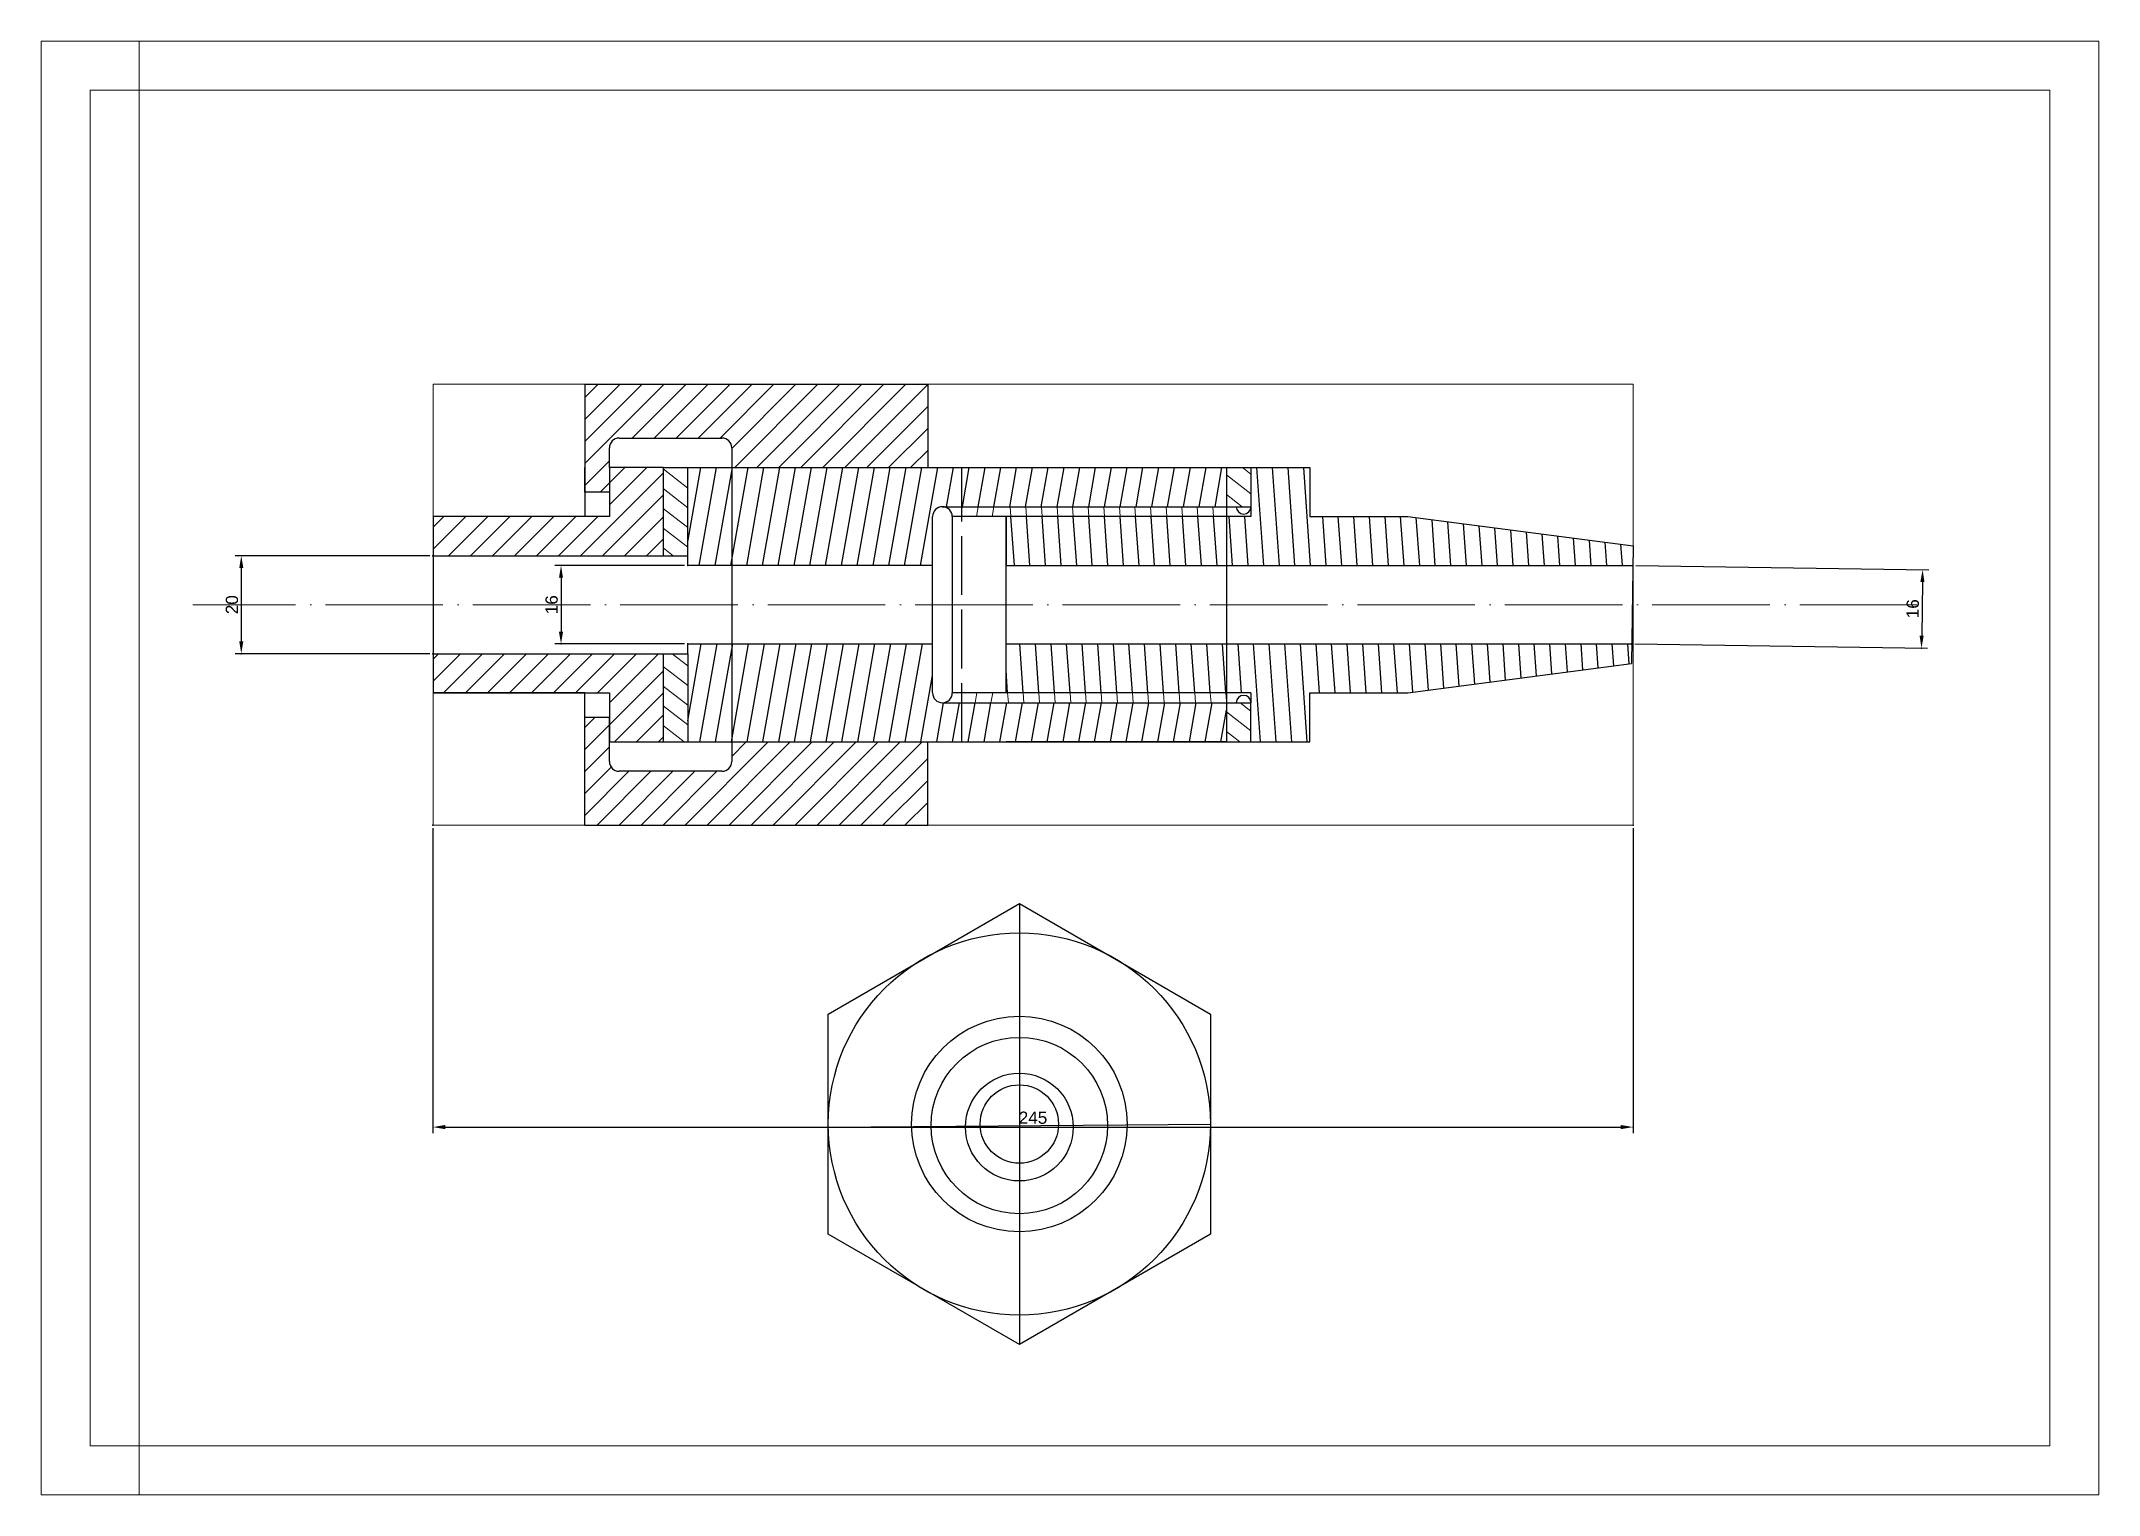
# Model space of a CAD drawing. Header units: millimetres. Extents: x 0 to 1857, y -270 to 297.
# Drawn here: x 1436.8 to 1856.9, y -0.8 to 295.9 of the extents above; entities that cross this region are included whole.
import ezdxf

# ---------------------------------------------------------------- set-up
doc = ezdxf.new("R2010")
doc.units = ezdxf.units.MM
doc.linetypes.add('ACAD_ISO02W100', pattern=[15, 12, -3])
doc.linetypes.add('ACAD_ISO04W100', pattern=[30, 24, -3, 0, -3])
for name, color, linetype, lineweight in [('axe', 7, 'ACAD_ISO04W100', 15), ('cote', 82, 'Continuous', 15), ('format', 210, 'Continuous', 15), ('muchii ascunse', 50, 'ACAD_ISO02W100', 30), ('muchii groase', 7, 'Continuous', 30)]:
    doc.layers.add(name, color=color, linetype=linetype, lineweight=lineweight)
doc.layers.add('linie subtire', color=7, linetype='Continuous', plot=False)
doc.styles.get("Standard").update_dxf_attribs({"font": 'arial.ttf'})
doc.dimstyles.new('ISO-25', dxfattribs={"dimtxt": 2.5, "dimasz": 2.5, "dimexe": 1.25, "dimexo": 0.625, "dimtad": 1, "dimtxsty": 'Standard', "dimcen": 2.5, "dimadec": 0, "dimazin": 0, "dimtfac": 1, "dimtmove": 0, "dimatfit": 3, "dimfxl": 1, "dimarcsym": 0})

msp = doc.modelspace()

# ---------------------------------------------------------------- blocks, each defined once
blk = doc.blocks.new('*D34')
at = {"layer": 'cote', "color": 0, "lineweight": -2, "transparency": 16777216}
for p, q in [((1516.77, 135.26), (1516.77, 73.03)), ((1761.77, 135.26), (1761.77, 73.03)), ((1519.27, 74.28), (1759.27, 74.28))]:
    blk.add_line(p, q, dxfattribs=at)
at = {"layer": 'cote', "color": 0, "transparency": 16777216}
for points in [[(1519.27, 74.7), (1519.27, 73.86), (1516.77, 74.28)], [(1759.27, 74.7), (1759.27, 73.86), (1761.77, 74.28)]]:
    blk.add_solid(points, dxfattribs=at)
at = {"layer": 'linie subtire', "color": 0, "transparency": 16777216}
for p in [(1516.77, 135.88), (1761.77, 135.88), (1761.77, 74.28)]:
    blk.add_point(p, dxfattribs=at)
at = {"layer": 'cote', "color": 0, "transparency": 16777216, "insert": (1639.27, 76.18), "char_height": 2.5, "attachment_point": 5}
blk.add_mtext('245', dxfattribs=at)
blk = doc.blocks.new('*D35')
at = {"layer": 'cote', "color": 0, "lineweight": -2, "transparency": 16777216}
for p, q in [((1762.34, 188.87), (1822.14, 188.02)), ((1820.86, 185.53), (1820.7, 174.53)), ((1762.11, 172.87), (1821.91, 172.02))]:
    blk.add_line(p, q, dxfattribs=at)
at = {"layer": 'cote', "color": 0, "transparency": 16777216}
for points in [[(1820.44, 185.54), (1821.27, 185.53), (1820.89, 188.03)], [(1820.28, 174.54), (1821.11, 174.53), (1820.66, 172.03)]]:
    blk.add_solid(points, dxfattribs=at)
at = {"layer": 'linie subtire', "color": 0, "transparency": 16777216}
for p in [(1761.72, 188.88), (1761.49, 172.88), (1820.66, 172.03)]:
    blk.add_point(p, dxfattribs=at)
at = {"layer": 'cote', "color": 0, "transparency": 16777216, "insert": (1818.88, 180.06), "char_height": 2.5, "attachment_point": 5, "rotation": 89.1785}
blk.add_mtext('16', dxfattribs=at)
blk = doc.blocks.new('*D36')
at = {"layer": 'cote', "color": 0, "lineweight": -2, "transparency": 16777216}
for p, q in [((1568.15, 188.88), (1541.66, 188.88)), ((1542.91, 186.38), (1542.91, 175.38)), ((1568.15, 172.88), (1541.66, 172.88))]:
    blk.add_line(p, q, dxfattribs=at)
at = {"layer": 'cote', "color": 0, "transparency": 16777216}
for points in [[(1542.49, 186.38), (1543.32, 186.38), (1542.91, 188.88)], [(1542.49, 175.38), (1543.32, 175.38), (1542.91, 172.88)]]:
    blk.add_solid(points, dxfattribs=at)
at = {"layer": 'linie subtire', "color": 0, "transparency": 16777216}
for p in [(1568.77, 188.88), (1542.91, 172.88), (1568.77, 172.88)]:
    blk.add_point(p, dxfattribs=at)
at = {"layer": 'cote', "color": 0, "transparency": 16777216, "insert": (1541, 180.88), "char_height": 2.5, "attachment_point": 5, "rotation": 90}
blk.add_mtext('16', dxfattribs=at)
blk = doc.blocks.new('*D37')
at = {"layer": 'cote', "color": 0, "lineweight": -2, "transparency": 16777216}
for p, q in [((1516.15, 190.88), (1476.38, 190.88)), ((1477.63, 188.38), (1477.63, 173.38)), ((1516.15, 170.88), (1476.38, 170.88))]:
    blk.add_line(p, q, dxfattribs=at)
at = {"layer": 'cote', "color": 0, "transparency": 16777216}
for points in [[(1477.22, 188.38), (1478.05, 188.38), (1477.63, 190.88)], [(1477.22, 173.38), (1478.05, 173.38), (1477.63, 170.88)]]:
    blk.add_solid(points, dxfattribs=at)
at = {"layer": 'linie subtire', "color": 0, "transparency": 16777216}
for p in [(1516.77, 190.88), (1477.63, 170.88), (1516.77, 170.88)]:
    blk.add_point(p, dxfattribs=at)
at = {"layer": 'cote', "color": 0, "transparency": 16777216, "insert": (1475.73, 180.88), "char_height": 2.5, "attachment_point": 5, "rotation": 90}
blk.add_mtext('20', dxfattribs=at)

# ---------------------------------------------------------------- dimensions: what is measured, and where the dimension line sits
at = {"layer": 'cote'}
for base, p1, p2, picture, middle in [((1477.632, 170.882), (1516.774, 190.882), (1516.774, 170.882), '*D37', (1475.731, 180.882)), ((1542.906, 172.882), (1568.774, 188.882), (1568.774, 172.882), '*D36', (1541.004, 180.882))]:
    dim = msp.add_linear_dim(base=base, p1=p1, p2=p2, angle=90, dimstyle='ISO-25', dxfattribs=at)
    dim.commit()
    dim.dimension.update_dxf_attribs({"geometry": picture, "text_midpoint": middle})
dim = msp.add_aligned_dim(p1=(1761.717, 188.882), p2=(1761.488, 172.882), distance=59.18, dimstyle='ISO-25', dxfattribs=at)
dim.commit()
dim.dimension.update_dxf_attribs({"geometry": '*D35', "text_midpoint": (1818.875, 180.061)})
dim = msp.add_linear_dim(base=(1761.774, 74.281), p1=(1516.774, 135.882), p2=(1761.774, 135.882), dimstyle='ISO-25', dxfattribs=at)
dim.commit()
dim.dimension.update_dxf_attribs({"geometry": '*D34', "text_midpoint": (1639.274, 76.182)})

# ---------------------------------------------------------------- hatches: boundary and pattern name
at = {"layer": 'format', "true_color": 0xfecc66}
h = msp.add_hatch(dxfattribs=at)
h.set_pattern_fill('ANSI31', color=31)
h.paths.add_polyline_path([(1563.774, 208.882), (1552.774, 208.882), (1552.774, 203.882), (1552.774, 198.882), (1516.774, 198.882), (1516.774, 190.882), (1563.774, 190.882)])
h.paths.add_polyline_path([(1563.774, 170.882), (1516.774, 170.882), (1516.774, 162.882), (1552.774, 162.882), (1552.774, 152.882), (1563.774, 152.882)])
at = {"layer": 'format', "true_color": 0xe5e878}
h = msp.add_hatch(dxfattribs=at)
h.set_pattern_fill('ANSI31', color=61, angle=97)
h.paths.add_polyline_path([(1568.774, 208.882), (1563.774, 208.882), (1563.774, 190.882), (1568.774, 190.882)])
h.paths.add_polyline_path([(1568.774, 170.882), (1563.774, 170.882), (1563.774, 152.882), (1568.774, 152.882)])
at = {"layer": 'format', "true_color": 0xd7ebd2}
h = msp.add_hatch(dxfattribs=at)
h.set_pattern_fill('ANSI31', color=254, angle=97)
h.paths.add_polyline_path([(1683.774, 208.882), (1678.774, 208.882), (1678.774, 200.882), (1680.774, 200.882), (1683.774, 200.882), (1683.774, 203.882)])
h.paths.add_polyline_path([(1683.774, 160.882), (1678.774, 160.882), (1678.774, 152.882), (1683.774, 152.882)])
at = {"layer": 'format', "true_color": 0xafd9aa}
h = msp.add_hatch(dxfattribs=at)
h.set_pattern_fill('ANSI31', color=9, angle=35)
h.paths.add_polyline_path([(1633.774, 200.882), (1624.774, 200.882), (1624.774, 198.882), (1633.774, 198.882)])
h.paths.add_polyline_path([(1633.774, 162.882), (1624.774, 162.882), (1624.774, 160.882), (1633.774, 160.882)])
at = {"layer": 'format', "true_color": 0xe5e878}
h = msp.add_hatch(dxfattribs=at)
h.set_pattern_fill('ANSI31', color=61, angle=49)
h.paths.add_polyline_path([(1678.774, 200.882), (1633.774, 200.882), (1633.774, 198.882), (1678.774, 198.882)])
h = msp.add_hatch(dxfattribs=at)
h.set_pattern_fill('ANSI31', color=61, angle=49)
h.paths.add_polyline_path([(1678.774, 162.882), (1633.774, 162.882), (1633.774, 160.882), (1678.774, 160.882)])
at = {"layer": 'linie subtire', "true_color": 0x9898cc}
h = msp.add_hatch(dxfattribs=at)
h.set_pattern_fill('ANSI31', color=253)
h.paths.add_polyline_path([(1617.774, 225.882), (1547.774, 225.882), (1547.774, 203.882), (1552.774, 203.882), (1552.774, 208.882), (1552.774, 212.882, -0.4142136), (1554.774, 214.882), (1575.774, 214.882, -0.4142136), (1577.774, 212.882), (1577.774, 208.882), (1617.774, 208.882)])
h.paths.add_polyline_path([(1617.774, 152.882), (1577.774, 152.882), (1577.774, 148.882, -0.4142136), (1575.774, 146.882), (1554.774, 146.882, -0.4142136), (1552.774, 148.882), (1552.774, 152.882), (1552.774, 157.882), (1547.774, 157.882), (1547.774, 135.882), (1617.774, 135.882)])
at = {"layer": 'linie subtire', "true_color": 0xafd9aa}
h = msp.add_hatch(dxfattribs=at)
h.set_pattern_fill('ANSI31', color=9, angle=35)
h.paths.add_polyline_path([(1624.774, 208.882), (1577.774, 208.882), (1577.774, 188.882), (1618.774, 188.882), (1618.774, 198.882, -0.4142136), (1620.774, 200.882), (1624.774, 200.882)])
h.paths.add_polyline_path([(1577.774, 208.882), (1568.774, 208.882), (1568.774, 190.882), (1568.774, 188.882), (1577.774, 188.882)])
h.paths.add_polyline_path([(1577.774, 172.882), (1568.774, 172.882), (1568.774, 170.882), (1568.774, 152.882), (1577.774, 152.882)])
h.paths.add_polyline_path([(1618.774, 172.882), (1577.774, 172.882), (1577.774, 152.882), (1617.774, 152.882), (1624.774, 152.882), (1624.774, 160.882), (1620.774, 160.882, -0.4142136), (1618.774, 162.882)])
h.paths.add_polyline_path([(1678.774, 160.882), (1624.774, 160.882), (1624.774, 152.882), (1678.774, 152.882)])
h.paths.add_polyline_path([(1678.774, 208.882), (1624.774, 208.882), (1624.774, 200.882), (1678.774, 200.882)])
at = {"layer": 'linie subtire', "true_color": 0xe5e878}
h = msp.add_hatch(dxfattribs=at)
h.set_pattern_fill('ANSI31', color=61, angle=49)
h.paths.add_polyline_path([(1715.774, 198.882), (1695.774, 198.882), (1695.774, 208.882), (1683.774, 208.882), (1683.774, 200.882), (1683.774, 198.882), (1678.774, 198.882), (1678.774, 188.882), (1761.717, 188.882), (1761.774, 192.882)])
h.paths.add_polyline_path([(1678.774, 198.882), (1633.774, 198.882), (1633.774, 188.882), (1678.774, 188.882)])
h.paths.add_polyline_path([(1761.43, 168.88), (1761.488, 172.882), (1678.774, 172.882), (1678.774, 162.882), (1683.774, 162.882), (1683.774, 160.882), (1683.774, 152.882), (1695.774, 152.882), (1695.774, 162.882), (1715.774, 162.882)])
h.paths.add_polyline_path([(1678.774, 172.882), (1633.774, 172.882), (1633.774, 162.882), (1678.774, 162.882)])
at = {"layer": 'muchii groase', "true_color": 0xddb3d4}
h = msp.add_hatch(dxfattribs=at)
h.set_pattern_fill('AR-RSHKE', color=254)
h.paths.add_polyline_path([(1563.774, 208.882), (1552.774, 208.882), (1552.774, 198.882), (1516.774, 198.882), (1516.774, 190.882), (1563.774, 190.882)])
h.paths.add_polyline_path([(1563.774, 170.882), (1516.774, 170.882), (1516.774, 162.882), (1552.774, 162.882), (1552.774, 152.882), (1563.774, 152.882)])
at = {"layer": 'muchii groase', "true_color": 0xf7abae}
h = msp.add_hatch(dxfattribs=at)
h.set_pattern_fill('AR-RSHKE', color=241)
h.paths.add_polyline_path([(1568.774, 208.882), (1563.774, 208.882), (1563.774, 190.882), (1568.774, 190.882)])
h.paths.add_polyline_path([(1568.774, 170.882), (1563.774, 170.882), (1563.774, 152.882), (1568.774, 152.882)])
h.paths.add_polyline_path([(1683.774, 208.882), (1678.774, 208.882), (1678.774, 200.882), (1680.774, 200.882), (1683.774, 200.882), (1683.774, 203.882)])
h.paths.add_polyline_path([(1683.774, 160.882), (1678.774, 160.882), (1678.774, 152.882), (1683.774, 152.882)])

# ---------------------------------------------------------------- linework, layer by layer
at = {"layer": 'axe'}
msp.add_line((1819.805, 180.882), (1467.775, 180.882), dxfattribs=at)
at = {"layer": 'format'}
for p, q in [((1456.774, -0.764), (1456.774, 295.882)), ((1516.774, 225.882), (1761.774, 225.882)), ((1516.774, 135.882), (1516.774, 225.882)), ((1761.774, 225.882), (1761.774, 135.882)), ((1761.774, 135.882), (1516.774, 135.882))]:
    msp.add_line(p, q, dxfattribs=at)
for points in [[(1436.774, -0.764), (1856.872, -0.764), (1856.872, 295.882), (1436.774, 295.882)], [(1446.774, 9.236), (1846.872, 9.236), (1846.872, 285.882), (1446.774, 285.882)]]:
    msp.add_lwpolyline(points, close=True, dxfattribs=at)
at = {"layer": 'linie subtire'}
for p, q in [((1636.482, 119.906), (1636.482, 29.906)), ((1597.487, 74.281), (1675.482, 74.906))]:
    msp.add_line(p, q, dxfattribs=at)
at = {"layer": 'muchii ascunse'}
msp.add_line((1624.774, 152.882), (1624.774, 208.882), dxfattribs=at)
at = {"layer": 'muchii groase'}
for p, q in [((1547.774, 225.882), (1617.774, 225.882)), ((1547.774, 225.882), (1547.774, 198.882)), ((1617.774, 225.882), (1617.774, 208.882)), ((1554.774, 214.882), (1575.774, 214.882)), ((1552.774, 208.882), (1552.774, 212.882)), ((1577.774, 212.882), (1577.774, 148.882)), ((1547.774, 203.882), (1547.774, 208.882)), ((1563.774, 208.882), (1552.774, 208.882)), ((1552.774, 208.882), (1552.774, 198.882)), ((1552.774, 208.882), (1552.774, 203.882)), ((1563.774, 208.882), (1563.774, 190.882)), ((1563.774, 208.882), (1568.774, 208.882)), ((1568.774, 190.882), (1568.774, 208.882)), ((1568.774, 208.882), (1617.774, 208.882)), ((1568.774, 208.882), (1678.774, 208.882)), ((1617.774, 208.882), (1678.774, 208.882)), ((1678.774, 208.882), (1695.774, 208.882)), ((1678.774, 208.882), (1678.774, 152.882)), ((1678.774, 208.882), (1683.774, 208.882)), ((1683.774, 208.882), (1683.774, 198.882)), ((1683.774, 208.882), (1683.774, 200.882)), ((1695.774, 208.882), (1695.774, 198.882)), ((1552.774, 203.882), (1547.774, 203.882)), ((1683.774, 203.882), (1683.774, 200.882)), ((1547.774, 198.882), (1516.774, 198.882)), ((1516.774, 198.882), (1516.774, 162.882)), ((1552.774, 198.882), (1516.774, 198.882)), ((1516.774, 198.882), (1516.774, 190.882)), ((1618.774, 188.882), (1618.774, 198.882)), ((1620.774, 200.882), (1683.774, 200.882)), ((1622.774, 198.882), (1622.774, 162.882)), ((1678.774, 198.882), (1622.774, 198.882)), ((1633.774, 162.882), (1633.774, 198.882)), ((1633.774, 198.882), (1633.774, 188.882)), ((1678.774, 200.882), (1680.774, 200.882)), ((1683.774, 198.882), (1678.774, 198.882)), ((1695.774, 198.882), (1715.774, 198.882)), ((1715.774, 198.882), (1761.774, 192.882)), ((1516.774, 190.882), (1563.774, 190.882)), ((1563.774, 190.882), (1568.774, 190.882)), ((1568.774, 188.882), (1568.774, 190.882)), ((1761.774, 192.882), (1761.43, 168.88)), ((1618.774, 188.882), (1568.774, 188.882)), ((1618.774, 172.882), (1618.774, 188.882)), ((1633.774, 188.882), (1761.717, 188.882)), ((1568.774, 170.882), (1568.774, 172.882)), ((1568.774, 172.882), (1618.774, 172.882)), ((1618.774, 162.882), (1618.774, 172.882)), ((1633.774, 162.882), (1633.774, 172.882)), ((1633.774, 172.882), (1761.488, 172.882)), ((1516.774, 170.882), (1563.774, 170.882)), ((1563.774, 170.882), (1563.774, 152.882)), ((1563.774, 170.882), (1568.774, 170.882)), ((1568.774, 170.882), (1568.774, 152.882)), ((1715.774, 162.882), (1761.43, 168.88)), ((1547.774, 162.882), (1516.774, 162.882)), ((1516.774, 162.882), (1552.774, 162.882)), ((1547.774, 135.882), (1547.774, 162.882)), ((1552.774, 162.882), (1552.774, 152.882)), ((1620.774, 160.882), (1683.774, 160.882)), ((1678.774, 162.882), (1622.774, 162.882)), ((1683.774, 162.882), (1678.774, 162.882)), ((1678.774, 160.882), (1680.774, 160.882)), ((1683.774, 162.882), (1683.774, 160.882)), ((1683.774, 152.882), (1683.774, 160.882)), ((1695.774, 152.882), (1695.774, 162.882)), ((1695.774, 162.882), (1715.774, 162.882)), ((1552.774, 157.882), (1547.774, 157.882)), ((1552.774, 152.882), (1552.774, 157.882)), ((1552.774, 152.882), (1563.774, 152.882)), ((1552.774, 148.882), (1552.774, 152.882)), ((1563.774, 152.882), (1568.774, 152.882)), ((1568.774, 152.882), (1617.774, 152.882)), ((1617.774, 135.882), (1617.774, 152.882)), ((1617.774, 152.882), (1678.774, 152.882)), ((1678.774, 152.882), (1633.774, 152.882)), ((1678.774, 152.882), (1695.774, 152.882)), ((1678.774, 152.882), (1683.774, 152.882)), ((1575.774, 146.882), (1554.774, 146.882)), ((1547.774, 135.882), (1617.774, 135.882)), ((1622.774, 135.882), (1622.774, 135.882)), ((1597.482, 97.355), (1636.482, 119.906)), ((1636.482, 119.906), (1675.482, 97.355)), ((1597.482, 52.456), (1597.482, 97.355)), ((1675.482, 97.355), (1675.482, 52.456)), ((1636.482, 29.906), (1597.482, 52.456)), ((1675.482, 52.456), (1636.482, 29.906))]:
    msp.add_line(p, q, dxfattribs=at)
for centre, radius in [((1636.482, 74.906), 39), ((1636.482, 74.906), 22), ((1636.482, 74.593), 18), ((1636.482, 74.281), 11), ((1636.482, 74.906), 8)]:
    msp.add_circle(centre, radius, dxfattribs=at)
for centre, radius, start, end in [((1554.774, 212.882), 2, 90, 180), ((1575.774, 212.882), 2, 0, 90), ((1620.774, 198.882), 2, 0, 180), ((1682.274, 200.882), 1.5, 180, 0), ((1620.774, 162.882), 2, 180, 0), ((1682.274, 160.882), 1.5, 0, 180), ((1554.774, 148.882), 2, 180, 270), ((1575.774, 148.882), 2, 270, 0)]:
    msp.add_arc(centre, radius, start, end, dxfattribs=at)

msp.set_redraw_order([(e.dxf.handle, doc.entitydb.next_handle()) for e in msp.query("TEXT MTEXT ATTDEF DIMENSION ARC_DIMENSION")])  # texts and dimensions are drawn at this point

doc.saveas('drawing.dxf')
